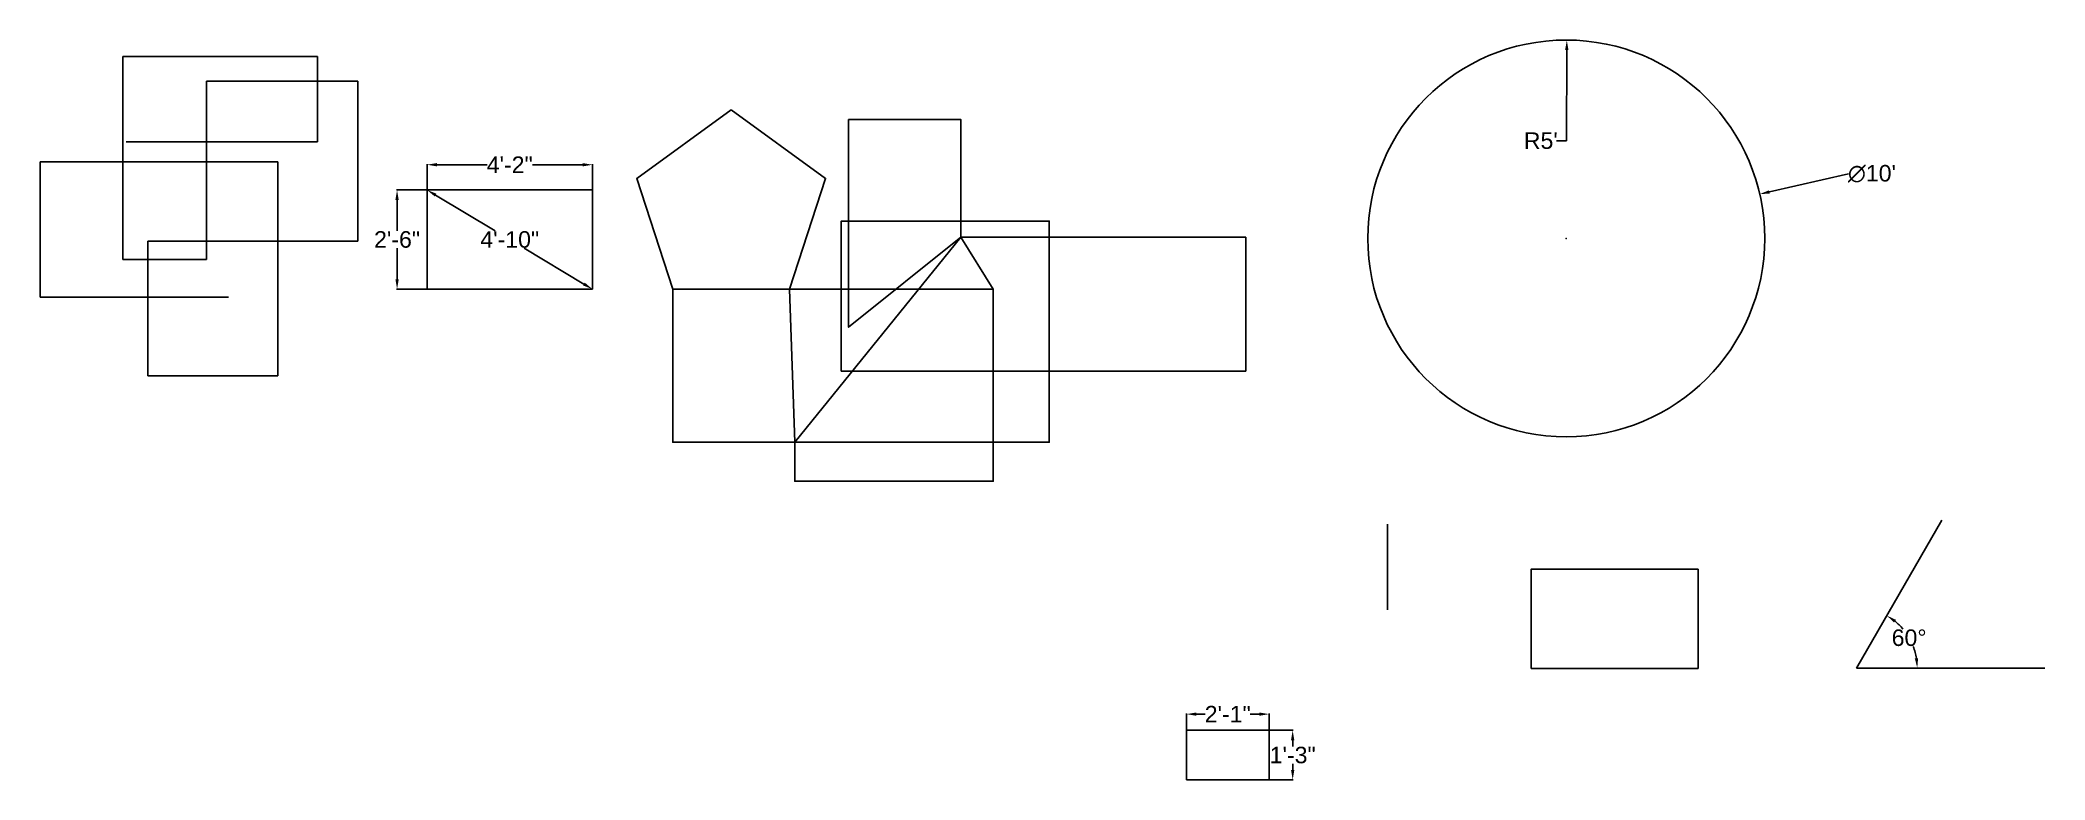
# Model space of a CAD drawing. Header units: inches. Extents: x -8584 to 160, y -904 to 4998.
# Drawn here: x -446 to 160, y -148 to 76 of the extents above; entities that cross this region are included whole.
import ezdxf

# ---------------------------------------------------------------- set-up
doc = ezdxf.new("R2010")
doc.units = ezdxf.units.IN
doc.header["$MEASUREMENT"] = 0
doc.styles.get("Standard").update_dxf_attribs({"font": 'arial.ttf'})
doc.dimstyles.get("Standard").update_dxf_attribs({"dimtxt": 5, "dimasz": 3, "dimexe": 0.18, "dimexo": 0.0625, "dimgap": 0.09, "dimtad": 0, "dimtih": 1, "dimtoh": 1, "dimdec": 0, "dimzin": 0, "dimdsep": 46, "dimlunit": 4, "dimtxsty": 'Standard', "dimcen": 0.09, "dimadec": 0, "dimazin": 0, "dimtfac": 1, "dimtdec": 0, "dimtofl": 0, "dimtmove": 0, "dimatfit": 3, "dimfxl": 1, "dimtolj": 1, "dimtzin": 0, "dimarcsym": 0})

msp = doc.modelspace()

# ---------------------------------------------------------------- blocks, each defined once
blk = doc.blocks.new('*D3')
at = {"color": 0, "lineweight": -2, "transparency": 16777216}
for p, q in [((100.44, 35.56), (76.49, 30.07)), ((14.99, 16), (15.17, 16)), ((15.08, 15.91), (15.08, 16.09))]:
    blk.add_line(p, q, dxfattribs=at)
at = {"color": 0, "transparency": 16777216}
blk.add_solid([(76.38, 30.56), (76.6, 29.58), (73.56, 29.4)], dxfattribs=at)
at = {"layer": 'Defpoints', "color": 0, "transparency": 16777216}
for p in [(73.56, 29.4), (-43.4, 2.59)]:
    blk.add_point(p, dxfattribs=at)
at = {"color": 0, "transparency": 16777216, "insert": (107.5, 35.56), "char_height": 5, "attachment_point": 5}
blk.add_mtext("\\A1;∅10'", dxfattribs=at)
blk = doc.blocks.new('*D4')
at = {"color": 0, "lineweight": -2, "transparency": 16777216}
for p, q in [((15.17, 45.55), (15.25, 72.99)), ((12.17, 45.55), (15.17, 45.55))]:
    blk.add_line(p, q, dxfattribs=at)
at = {"color": 0, "transparency": 16777216}
blk.add_solid([(14.75, 73), (15.75, 72.99), (15.26, 75.99)], dxfattribs=at)
at = {"layer": 'Defpoints', "color": 0, "transparency": 16777216}
for p in [(15.26, 75.99), (15.08, 16)]:
    blk.add_point(p, dxfattribs=at)
at = {"color": 0, "transparency": 16777216, "insert": (7.39, 45.55), "char_height": 5, "attachment_point": 5}
blk.add_mtext("\\A1;R5'", dxfattribs=at)
blk = doc.blocks.new('*D5')
at = {"color": 0, "lineweight": -2, "transparency": 16777216}
for p, q in [((-329.29, 30.72), (-329.29, 38.47)), ((-326.29, 38.29), (-311.12, 38.29)), ((-282.29, 38.29), (-297.45, 38.29)), ((-279.29, 30.72), (-279.29, 38.47))]:
    blk.add_line(p, q, dxfattribs=at)
at = {"color": 0, "transparency": 16777216}
for points in [[(-326.29, 38.79), (-326.29, 37.79), (-329.29, 38.29)], [(-282.29, 38.79), (-282.29, 37.79), (-279.29, 38.29)]]:
    blk.add_solid(points, dxfattribs=at)
at = {"layer": 'Defpoints', "color": 0, "transparency": 16777216}
for p in [(-279.29, 38.29), (-329.29, 30.66), (-279.29, 30.66)]:
    blk.add_point(p, dxfattribs=at)
at = {"color": 0, "transparency": 16777216, "insert": (-304.29, 38.29), "char_height": 5, "attachment_point": 5}
blk.add_mtext('\\A1;4\'-2"', dxfattribs=at)
blk = doc.blocks.new('*D6')
at = {"color": 0, "lineweight": -2, "transparency": 16777216}
for p, q in [((-329.35, 30.66), (-338.53, 30.66)), ((-338.35, 27.66), (-338.35, 18.3)), ((-338.35, 3.66), (-338.35, 13.01)), ((-329.35, 0.66), (-338.53, 0.66))]:
    blk.add_line(p, q, dxfattribs=at)
at = {"color": 0, "transparency": 16777216}
for points in [[(-338.85, 27.66), (-337.85, 27.66), (-338.35, 30.66)], [(-338.85, 3.66), (-337.85, 3.66), (-338.35, 0.66)]]:
    blk.add_solid(points, dxfattribs=at)
at = {"layer": 'Defpoints', "color": 0, "transparency": 16777216}
for p in [(-329.29, 30.66), (-338.35, 0.66), (-329.29, 0.66)]:
    blk.add_point(p, dxfattribs=at)
at = {"color": 0, "transparency": 16777216, "insert": (-338.35, 15.66), "char_height": 5, "attachment_point": 5}
blk.add_mtext('\\A1;2\'-6"', dxfattribs=at)
blk = doc.blocks.new('*D7')
at = {"color": 0, "lineweight": -2, "transparency": 16777216}
for p, q in [((-329.26, 30.71), (-329.2, 30.81)), ((-326.72, 29.11), (-308.69, 18.3)), ((-281.86, 2.2), (-299.88, 13.01)), ((-279.26, 0.71), (-279.2, 0.81))]:
    blk.add_line(p, q, dxfattribs=at)
at = {"color": 0, "transparency": 16777216}
for points in [[(-326.46, 29.54), (-326.97, 28.69), (-329.29, 30.66)], [(-281.6, 2.63), (-282.12, 1.77), (-279.29, 0.66)]]:
    blk.add_solid(points, dxfattribs=at)
at = {"layer": 'Defpoints', "color": 0, "transparency": 16777216}
for p in [(-329.29, 30.66), (-279.29, 0.66), (-279.29, 0.66)]:
    blk.add_point(p, dxfattribs=at)
at = {"color": 0, "transparency": 16777216, "insert": (-304.29, 15.66), "char_height": 5, "attachment_point": 5}
blk.add_mtext('\\A1;4\'-10"', dxfattribs=at)
blk = doc.blocks.new('*D8')
at = {"color": 0, "lineweight": -2, "transparency": 16777216}
for p, q in [((-99.74, -132.72), (-99.74, -127.7)), ((-96.74, -127.88), (-94.02, -127.88)), ((-77.74, -127.88), (-80.46, -127.88)), ((-74.74, -132.72), (-74.74, -127.7))]:
    blk.add_line(p, q, dxfattribs=at)
at = {"color": 0, "transparency": 16777216}
for points in [[(-96.74, -127.38), (-96.74, -128.38), (-99.74, -127.88)], [(-77.74, -127.38), (-77.74, -128.38), (-74.74, -127.88)]]:
    blk.add_solid(points, dxfattribs=at)
at = {"layer": 'Defpoints', "color": 0, "transparency": 16777216}
for p in [(-99.74, -132.78), (-74.74, -127.88), (-74.74, -132.78)]:
    blk.add_point(p, dxfattribs=at)
at = {"color": 0, "transparency": 16777216, "insert": (-87.24, -127.88), "char_height": 5, "attachment_point": 5}
blk.add_mtext('\\A1;2\'-1"', dxfattribs=at)
blk = doc.blocks.new('*D9')
at = {"color": 0, "lineweight": -2, "transparency": 16777216}
for p, q in [((-87.26, -132.78), (-67.43, -132.78)), ((-67.61, -135.78), (-67.61, -137.64)), ((-67.61, -144.78), (-67.61, -142.92)), ((-74.68, -147.78), (-67.43, -147.78))]:
    blk.add_line(p, q, dxfattribs=at)
at = {"color": 0, "transparency": 16777216}
for points in [[(-68.11, -135.78), (-67.11, -135.78), (-67.61, -132.78)], [(-68.11, -144.78), (-67.11, -144.78), (-67.61, -147.78)]]:
    blk.add_solid(points, dxfattribs=at)
at = {"layer": 'Defpoints', "color": 0, "transparency": 16777216}
for p in [(-87.33, -132.78), (-74.74, -147.78), (-67.61, -147.78)]:
    blk.add_point(p, dxfattribs=at)
at = {"color": 0, "transparency": 16777216, "insert": (-67.61, -140.28), "char_height": 5, "attachment_point": 5}
blk.add_mtext('\\A1;1\'-3"', dxfattribs=at)
blk = doc.blocks.new('*D10')
at = {"color": 0, "lineweight": -2, "transparency": 16777216}
for start, end in [(40.07666, 50.6363), (9.3637, 20.86627)]:
    blk.add_arc((102.82, -113.99), 18.38, start, end, dxfattribs=at)
at = {"color": 0, "transparency": 16777216}
for points in [[(114.19, -100.2), (114.76, -99.37), (112.01, -98.08)], [(121.45, -110.96), (120.46, -111.04), (121.2, -113.99)]]:
    blk.add_solid(points, dxfattribs=at)
at = {"layer": 'Defpoints', "color": 0, "transparency": 16777216}
for p in [(128.65, -69.26), (120.09, -107.71), (102.82, -113.99), (102.82, -113.99), (159.78, -113.99)]:
    blk.add_point(p, dxfattribs=at)
at = {"color": 0, "transparency": 16777216, "insert": (118.74, -104.8), "char_height": 5, "attachment_point": 5}
blk.add_mtext('\\A1;60°', dxfattribs=at)

# ---------------------------------------------------------------- dimensions: what is measured, and where the dimension line sits
dim = msp.add_radius_dim(center=(15.08, 16), mpoint=(15.26, 75.99), dimstyle='Standard')
dim.commit()
dim.dimension.update_dxf_attribs({"geometry": '*D4', "text_midpoint": (7.39, 45.55), "dimtype": 164})
for base, p1, p2, picture, middle in [((-279.29, 38.29), (-329.29, 30.66), (-279.29, 30.66), '*D5', (-304.29, 38.29)), ((-74.74, -127.88), (-99.74, -132.78), (-74.74, -132.78), '*D8', (-87.24, -127.88))]:
    dim = msp.add_linear_dim(base=base, p1=p1, p2=p2, dimstyle='Standard')
    dim.commit()
    dim.dimension.update_dxf_attribs({"geometry": picture, "text_midpoint": middle})
dim = msp.add_diameter_dim_2p(p1=(-43.4, 2.59), p2=(73.56, 29.4), dimstyle='Standard')
dim.commit()
dim.dimension.update_dxf_attribs({"geometry": '*D3', "text_midpoint": (100.44, 35.56), "dimtype": 163})
for base, p1, p2, picture, middle in [((-338.35, 0.66), (-329.29, 30.66), (-329.29, 0.66), '*D6', (-338.35, 15.66)), ((-67.61, -147.78), (-87.33, -132.78), (-74.74, -147.78), '*D9', (-67.61, -140.28))]:
    dim = msp.add_linear_dim(base=base, p1=p1, p2=p2, angle=90, dimstyle='Standard')
    dim.commit()
    dim.dimension.update_dxf_attribs({"geometry": picture, "text_midpoint": middle})
dim = msp.add_aligned_dim(p1=(-329.29, 30.66), p2=(-279.29, 0.66), distance=0, dimstyle='Standard')
dim.commit()
dim.dimension.update_dxf_attribs({"geometry": '*D7', "text_midpoint": (-304.29, 15.66)})
dim = msp.add_angular_dim_2l(base=(120.09, -107.71), line1=((102.82, -113.99), (128.65, -69.26)), line2=((102.82, -113.99), (159.78, -113.99)), dimstyle='Standard')
dim.commit()
dim.dimension.update_dxf_attribs({"geometry": '*D10', "text_midpoint": (118.74, -104.8)})

# ---------------------------------------------------------------- linework, layer by layer
for p, q in [((-362.42, 71.07), (-421.23, 71.07)), ((-421.23, 71.07), (-421.23, 9.66)), ((-362.42, 45.24), (-362.42, 71.07)), ((-396, 9.66), (-396, 63.54)), ((-396, 63.54), (-350.21, 63.54)), ((-350.21, 63.54), (-350.21, 15.15)), ((-420.22, 45.24), (-362.42, 45.24)), ((-374.43, 39.14), (-446.26, 39.14)), ((-446.26, 39.14), (-446.26, -1.73)), ((-374.43, -25.52), (-374.43, 39.14)), ((-350.21, 15.15), (-413.7, 15.15)), ((-413.7, 15.15), (-413.7, -25.52)), ((-421.23, 9.66), (-396, 9.66)), ((-446.26, -1.73), (-389.28, -1.73)), ((-413.7, -25.52), (-374.43, -25.52)), ((-38.91, -96.38), (-38.91, -70.41)), ((102.82, -113.99), (128.65, -69.26)), ((102.82, -113.99), (159.78, -113.99))]:
    msp.add_line(p, q)
for points in [[(-237.35, 54.89), (-265.89, 34.16), (-254.99, 0.62), (-219.72, 0.62), (-208.82, 34.16)], [(-329.29, 0.66), (-279.29, 0.66), (-279.29, 30.66), (-329.29, 30.66)], [(4.46, -114.07), (54.96, -114.07), (54.96, -84.07), (4.46, -84.07)], [(-99.74, -147.78), (-74.74, -147.78), (-74.74, -132.78), (-99.74, -132.78)]]:
    msp.add_lwpolyline(points, close=True)
for points in [[(-254.99, 0.62), (-254.99, -45.65), (-218.15, -45.65), (-219.72, 0.62), (-158.11, 0.62), (-158.11, -57.45), (-218.15, -57.45), (-218.15, -45.65), (-141.22, -45.65), (-141.22, 21.25), (-204.1, 21.25), (-204.1, -24.1), (-81.8, -24.1), (-81.8, 16.37), (-167.88, 16.37), (-158.11, 0.62), (-167.88, 16.37), (-167.88, 51.95), (-201.87, 51.95), (-201.87, -10.88), (-167.88, 16.37), (-218.15, -45.65)], [(-254.99, 0.62), (-219.72, 0.62)]]:
    msp.add_lwpolyline(points)
msp.add_circle((15.08, 16), 60)

msp.set_redraw_order([(e.dxf.handle, doc.entitydb.next_handle()) for e in msp.query("TEXT MTEXT ATTDEF DIMENSION ARC_DIMENSION")])  # texts and dimensions are drawn at this point

doc.saveas('drawing.dxf')
